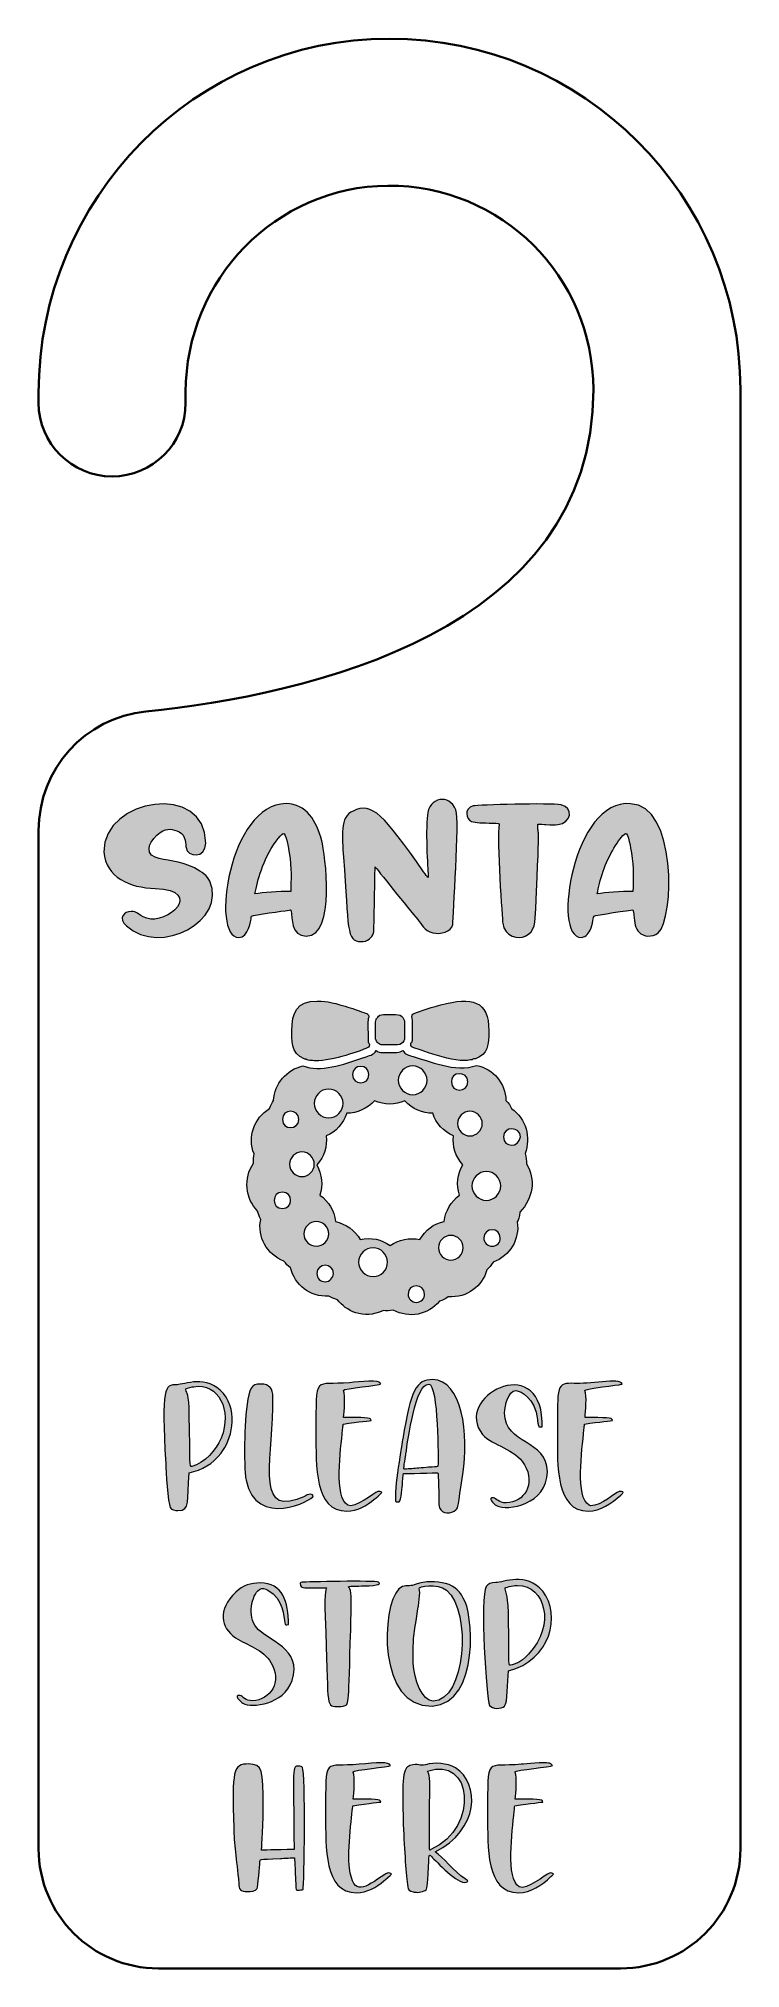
# Model space of a CAD drawing. Header units: inches. Extents: x 36 to 324, y 36 to 828.
import ezdxf

# ---------------------------------------------------------------- set-up
doc = ezdxf.new("R2010")
doc.units = ezdxf.units.IN
doc.header["$MEASUREMENT"] = 0
doc.layers.add('_U+0421_U+043B_U+043E_U+0439 1', color=7, linetype='Continuous')

msp = doc.modelspace()

# ---------------------------------------------------------------- hatches: boundary and pattern name
at = {"layer": '_U+0421_U+043B_U+043E_U+0439 1', "true_color": 0xffffff}
h = msp.add_hatch(color=7, dxfattribs=at)
h.dxf.hatch_style = 2
edge = h.paths.add_edge_path()
edge.add_spline(control_points=[(72.07, 463.87), (68.46, 467.05), (71.23, 469.8), (73.93, 469.8), (76.71, 469.8), (76.09, 468.69), (80.35, 467.06), (88.69, 464.03), (104.42, 478.29), (83.83, 479.26), (73.31, 479.52), (63.67, 483.72), (62.74, 494.28), (62.74, 516.53), (104.6, 522.78), (104.6, 497.84), (104.53, 491.24), (97.02, 492.1), (96.53, 495.98), (96.41, 496.98), (96.43, 501.17), (93.67, 502.46), (90.97, 503.73), (88.96, 504.11), (85.93, 502.24), (81.88, 499.44), (79.05, 493.93), (83.81, 492.12), (88.23, 490.45), (93.64, 490.87), (99.95, 487.66), (103.26, 485.99), (105.35, 484.18), (106.23, 482.25), (113.48, 466.19), (86.15, 451.21), (72.07, 463.87)], knot_values=[0, 0, 0, 0, 1, 1, 1, 2, 2, 2, 3, 3, 3, 4, 4, 4, 5, 5, 5, 6, 6, 6, 7, 7, 7, 8, 8, 8, 9, 9, 9, 10, 10, 10, 11, 11, 11, 12, 12, 12, 12], degree=3, periodic=1)
edge = h.paths.add_edge_path()
edge.add_spline(control_points=[(137.55, 514.04), (145.91, 514.04), (150.1, 506.9), (152.18, 498.85), (153.6, 493.47), (158.17, 459.7), (145.87, 459.7), (139.4, 459.7), (140.19, 467.35), (139.63, 469.94), (139.48, 470.61), (139.51, 470.44), (138.03, 470.23), (137.13, 470.1), (124.11, 468.4), (123.37, 467.86), (123.31, 467.76), (123.25, 467.49), (123.25, 467.26), (123.25, 466.26), (122.07, 459.14), (118.15, 459.14), (106.32, 459.14), (114.27, 514.04), (137.55, 514.04)], knot_values=[0, 0, 0, 0, 1, 1, 1, 2, 2, 2, 3, 3, 3, 4, 4, 4, 5, 5, 5, 6, 6, 6, 7, 7, 7, 8, 8, 8, 8], degree=3, periodic=1)
edge = h.paths.add_edge_path()
edge.add_spline(control_points=[(139.45, 478.05), (139.6, 482.69), (139.91, 487.6), (138.84, 493.88), (138.65, 495.14), (137.48, 502.33), (136.34, 501.76), (135.61, 501.33), (134.66, 500.29), (133.49, 498.65), (127.7, 490.53), (125.99, 482.6), (124.78, 477.04), (127.94, 477.52), (134.7, 478.05), (139.45, 478.05)], knot_values=[0, 0, 0, 0, 1, 1, 1, 2, 2, 2, 3, 3, 3, 4, 4, 4, 5, 5, 5, 5], degree=3, periodic=1)
edge = h.paths.add_edge_path()
edge.add_spline(control_points=[(161.12, 492.1), (160.5, 500.16), (159.58, 509.12), (165.04, 510.97), (173.02, 514.95), (177.37, 509.51), (193.99, 486.12), (195.8, 483.58), (195.98, 482.87), (195.83, 485.03), (195.73, 486.25), (194.62, 505.2), (195.71, 510.44), (197.18, 517.34), (205.97, 517.91), (207.54, 510.12), (208.56, 502.99), (205.57, 461.88), (206.01, 464.51), (205.47, 461.32), (200.85, 460.33), (197.73, 461), (194.12, 462.01), (193.39, 464.32), (191.58, 466.49), (188.07, 470.55), (174.13, 488.06), (174.13, 488.06), (173.99, 487.92), (173.72, 461.51), (173.48, 461.04), (172.76, 458.86), (171.01, 457.4), (168.27, 457.4), (162.19, 457.4), (163.28, 462.89), (161.12, 492.1)], knot_values=[0, 0, 0, 0, 1, 1, 1, 2, 2, 2, 3, 3, 3, 4, 4, 4, 5, 5, 5, 6, 6, 6, 7, 7, 7, 8, 8, 8, 9, 9, 9, 10, 10, 10, 11, 11, 11, 12, 12, 12, 12], degree=3, periodic=1)
edge = h.paths.add_edge_path()
edge.add_spline(control_points=[(226.48, 464.98), (226.35, 465.99), (223.94, 499.57), (224.96, 505.59), (224.96, 505.59), (225, 505.68), (225, 505.68), (225, 505.68), (224.96, 505.72), (224.96, 505.72), (224.96, 505.96), (222.37, 506.03), (222.13, 506.04), (218.72, 506.2), (215, 506.14), (213.71, 506.73), (211.34, 507.79), (210.45, 511.94), (214.33, 513.11), (216.17, 513.54), (245.94, 514.4), (250.38, 513.55), (255.63, 512.37), (254.71, 506.04), (249.14, 505.47), (247.83, 505.34), (246.64, 505.29), (244.11, 505.47), (243.96, 505.48), (240.99, 505.7), (240.88, 505.59), (240.88, 498.03), (241.94, 511.88), (239.99, 470.98), (239.75, 465.34), (239.96, 461.67), (235.71, 459.7), (233.18, 458.35), (227.17, 459.26), (226.48, 464.98)], knot_values=[0, 0, 0, 0, 1, 1, 1, 2, 2, 2, 3, 3, 3, 4, 4, 4, 5, 5, 5, 6, 6, 6, 7, 7, 7, 8, 8, 8, 9, 9, 9, 10, 10, 10, 11, 11, 11, 12, 12, 12, 13, 13, 13, 13], degree=3, periodic=1)
edge = h.paths.add_edge_path()
edge.add_spline(control_points=[(278.84, 514), (297.96, 514), (296.99, 466.49), (290.23, 461.04), (287.66, 459.03), (284.24, 459.38), (282.43, 461.28), (280.84, 462.81), (280.54, 465.08), (280.29, 468.27), (280.27, 468.53), (280.11, 470.41), (279.85, 470.41), (279.18, 470.41), (264.5, 468.36), (263.81, 467.86), (263.81, 467.86), (263.44, 464.66), (262.35, 462.13), (261.33, 460.14), (260.08, 459.14), (258.59, 459.14), (246.4, 459.14), (255.68, 516.26), (278.84, 514)], knot_values=[0, 0, 0, 0, 1, 1, 1, 2, 2, 2, 3, 3, 3, 4, 4, 4, 5, 5, 5, 6, 6, 6, 7, 7, 7, 8, 8, 8, 8], degree=3, periodic=1)
edge = h.paths.add_edge_path()
edge.add_spline(control_points=[(279.89, 478.05), (280.04, 482.69), (280.35, 487.6), (279.28, 493.88), (279.08, 495.15), (277.92, 502.33), (276.78, 501.76), (274.42, 500.36), (269.75, 492.52), (267.63, 486.31), (266.46, 482.89), (265.76, 479.52), (265.22, 477.04), (268.39, 477.52), (275.11, 478.05), (279.89, 478.05)], knot_values=[0, 0, 0, 0, 1, 1, 1, 2, 2, 2, 3, 3, 3, 4, 4, 4, 5, 5, 5, 5], degree=3, periodic=1)
edge = h.paths.add_edge_path()
edge.add_spline(control_points=[(90.04, 225.14), (88.99, 227.09), (88.33, 240.14), (88.16, 243.27), (86.43, 274.75), (87.59, 275.54), (92.83, 275.54), (95.53, 275.54), (105.16, 280.03), (111.83, 271.99), (118.35, 263.84), (114.98, 252.88), (110.87, 247.48), (107.42, 242.98), (103.09, 240.67), (97.78, 239.34), (96.63, 227.78), (98.52, 223.91), (93.19, 223.91), (92.14, 223.91), (90.55, 224.19), (90.04, 225.14)], knot_values=[0, 0, 0, 0, 1, 1, 1, 2, 2, 2, 3, 3, 3, 4, 4, 4, 5, 5, 5, 6, 6, 6, 7, 7, 7, 7], degree=3, periodic=1)
edge = h.paths.add_edge_path()
edge.add_spline(control_points=[(110.94, 253.64), (115.48, 265.23), (109.89, 276.36), (99.67, 274.74), (99.12, 274.66), (96.87, 274.24), (96.45, 273.89), (96.38, 273.82), (96.43, 273.56), (96.45, 273.46), (96.79, 271.91), (97.66, 272.25), (97.85, 263.18), (98.26, 243.09), (97.79, 241.7), (98.89, 242.02), (104.07, 243.53), (108.83, 248.56), (110.94, 253.64)], knot_values=[0, 0, 0, 0, 1, 1, 1, 2, 2, 2, 3, 3, 3, 4, 4, 4, 5, 5, 5, 6, 6, 6, 6], degree=3, periodic=1)
edge = h.paths.add_edge_path()
edge.add_spline(control_points=[(121.14, 236.39), (120.86, 237.86), (120.68, 239.85), (120.61, 242.36), (120.43, 248.67), (120.36, 268.47), (123.17, 274.08), (123.91, 275.53), (125.43, 275.83), (127.05, 275.83), (130.88, 275.78), (132.12, 273.93), (132.17, 270.53), (132.5, 246.82), (124.97, 222.46), (141.97, 228.5), (142.88, 228.82), (145.42, 229.78), (146.22, 230.31), (146.91, 230.77), (148.74, 230.75), (148.74, 229.95), (148.74, 228.14), (125.2, 216.18), (121.14, 236.39)], knot_values=[0, 0, 0, 0, 1, 1, 1, 2, 2, 2, 3, 3, 3, 4, 4, 4, 5, 5, 5, 6, 6, 6, 7, 7, 7, 8, 8, 8, 8], degree=3, periodic=1)
edge = h.paths.add_edge_path()
edge.add_spline(control_points=[(149.83, 255.77), (149.83, 280.74), (149.06, 274.97), (163.63, 276.4), (167.76, 276.76), (176.4, 277.76), (176.4, 275.93), (176.4, 275.28), (161.07, 274.09), (161.07, 273.23), (161.07, 273.23), (161.1, 273.2), (161.1, 273.2), (162.05, 270.96), (161.39, 264.51), (161.17, 262.1), (168.93, 261.99), (172.52, 262.38), (172.52, 260.89), (172.52, 260.89), (167.24, 260.33), (161.03, 259.4), (160.87, 258.38), (160.85, 258.41), (160.73, 257.05), (159.98, 248.92), (157.18, 229.33), (162.84, 226.15), (165.53, 224.36), (173.94, 231.3), (175.19, 231.77), (175.6, 231.85), (176.82, 231.73), (176.82, 231.27), (176.58, 230.86), (174.14, 228.85), (173.76, 228.55), (170.58, 226), (166.97, 223.66), (162.49, 223.66), (149.15, 223.66), (149.83, 242.39), (149.83, 255.77)], knot_values=[0, 0, 0, 0, 1, 1, 1, 2, 2, 2, 3, 3, 3, 4, 4, 4, 5, 5, 5, 6, 6, 6, 7, 7, 7, 8, 8, 8, 9, 9, 9, 10, 10, 10, 11, 11, 11, 12, 12, 12, 13, 13, 13, 14, 14, 14, 14], degree=3, periodic=1)
edge = h.paths.add_edge_path()
edge.add_spline(control_points=[(200.51, 224.98), (200.3, 225.53), (200.27, 227.62), (200.26, 228.21), (200.25, 228.54), (200.16, 239.45), (199.83, 239.45), (199.47, 239.38), (186.02, 239.09), (185.71, 239.09), (185.65, 238.96), (185.33, 235.18), (185.32, 235.04), (185.25, 234.15), (184.8, 227.96), (184.02, 227.53), (183.7, 227.36), (182.73, 227.35), (182.51, 227.75), (181.71, 231.71), (185.26, 252.27), (185.43, 253.28), (188.78, 273.47), (190.94, 277.67), (197.7, 277.67), (209.68, 277.67), (212.82, 255.07), (210.04, 238.88), (208, 224.94), (208.3, 225.34), (207.28, 224.25), (205.52, 222.36), (201.45, 222.48), (200.51, 224.98)], knot_values=[0, 0, 0, 0, 1, 1, 1, 2, 2, 2, 3, 3, 3, 4, 4, 4, 5, 5, 5, 6, 6, 6, 7, 7, 7, 8, 8, 8, 9, 9, 9, 10, 10, 10, 11, 11, 11, 11], degree=3, periodic=1)
edge = h.paths.add_edge_path()
edge.add_spline(control_points=[(193.89, 241.51), (200.14, 242.01), (199.82, 241.74), (199.9, 242.47), (200.01, 243.47), (200.1, 275.83), (196.13, 275.83), (190.53, 275.83), (187.65, 253.25), (186.71, 247.16), (186.68, 246.98), (185.75, 241.11), (185.89, 240.98), (185.98, 240.88), (187.83, 241), (187.97, 241.01), (189.6, 241.11), (191.3, 241.32), (193.89, 241.51)], knot_values=[0, 0, 0, 0, 1, 1, 1, 2, 2, 2, 3, 3, 3, 4, 4, 4, 5, 5, 5, 6, 6, 6, 6], degree=3, periodic=1)
edge = h.paths.add_edge_path()
edge.add_spline(control_points=[(223.88, 225.99), (222.88, 226.54), (219.85, 229.6), (222.67, 229.14), (223.78, 228.95), (224.98, 226.96), (227.91, 227.07), (235.22, 227.28), (240.13, 234.81), (235.37, 242.72), (231.58, 249.31), (222.31, 250.46), (218.22, 255.13), (205.72, 270.44), (241.79, 289.19), (242.59, 260.5), (242.59, 260.5), (242.62, 258.33), (242.62, 258.33), (242.29, 258.29), (241.58, 258.15), (241.34, 258.33), (240.98, 258.69), (240.77, 260.84), (240.74, 261.35), (239.72, 270.06), (233.93, 273.12), (231.85, 273.12), (228.82, 273.12), (227.26, 267.13), (227.26, 263.95), (227.26, 250.86), (244.79, 253.07), (244.79, 239.8), (244.79, 226.43), (228.36, 223.54), (223.88, 225.99)], knot_values=[0, 0, 0, 0, 1, 1, 1, 2, 2, 2, 3, 3, 3, 4, 4, 4, 5, 5, 5, 6, 6, 6, 7, 7, 7, 8, 8, 8, 9, 9, 9, 10, 10, 10, 11, 11, 11, 12, 12, 12, 12], degree=3, periodic=1)
edge = h.paths.add_edge_path()
edge.add_spline(control_points=[(248.88, 255.77), (248.88, 275.33), (248.48, 276.48), (255.85, 276.08), (261.09, 275.71), (274.84, 278.38), (275.45, 275.97), (275.45, 275.82), (275.24, 275.76), (275.1, 275.72), (274.42, 275.45), (260.12, 273.93), (260.12, 273.23), (260.12, 273.23), (260.16, 273.2), (260.16, 273.2), (261.11, 270.96), (260.45, 264.51), (260.23, 262.1), (268.6, 261.99), (271.57, 262.28), (271.57, 260.89), (271.57, 260.89), (265.92, 260.27), (260.09, 259.4), (259.92, 258.38), (259.91, 258.41), (259.78, 257.05), (258.99, 248.53), (256.26, 229.32), (261.9, 226.15), (262.18, 225.96), (262.4, 225.87), (262.56, 225.87), (266.95, 225.87), (272.6, 231.16), (274.24, 231.77), (274.7, 231.86), (275.88, 231.72), (275.88, 231.27), (275.81, 231.15), (275.47, 230.83), (274.88, 230.29), (271.04, 226.84), (266.66, 223.66), (261.54, 223.66), (248.24, 223.66), (248.88, 242.42), (248.88, 255.77)], knot_values=[0, 0, 0, 0, 1, 1, 1, 2, 2, 2, 3, 3, 3, 4, 4, 4, 5, 5, 5, 6, 6, 6, 7, 7, 7, 8, 8, 8, 9, 9, 9, 10, 10, 10, 11, 11, 11, 12, 12, 12, 13, 13, 13, 14, 14, 14, 15, 15, 15, 16, 16, 16, 16], degree=3, periodic=1)
edge = h.paths.add_edge_path()
edge.add_spline(control_points=[(119.88, 144.8), (118.73, 145.43), (115.92, 148.4), (118.67, 147.95), (119.77, 147.77), (120.87, 145.76), (123.79, 145.87), (131.01, 146.08), (136.16, 153.56), (131.36, 161.53), (128.27, 166.92), (121.6, 168.59), (116.83, 171.74), (110.61, 175.84), (109.33, 183.1), (116.89, 190.41), (119.82, 193.28), (123.13, 194.18), (126.99, 194.18), (136.17, 194.18), (138.47, 186.36), (138.62, 177.14), (137.47, 177.02), (137.32, 176.82), (137.05, 177.82), (136.58, 180.39), (136.69, 187.61), (130.05, 191.26), (128.95, 191.86), (127.6, 192.28), (126.6, 191.54), (123.41, 189.15), (121.57, 180.61), (125.37, 175.9), (129.76, 170.45), (144.52, 167.43), (140, 154.1), (136.72, 144.24), (123.48, 142.83), (119.88, 144.8)], knot_values=[0, 0, 0, 0, 1, 1, 1, 2, 2, 2, 3, 3, 3, 4, 4, 4, 5, 5, 5, 6, 6, 6, 7, 7, 7, 8, 8, 8, 9, 9, 9, 10, 10, 10, 11, 11, 11, 12, 12, 12, 13, 13, 13, 13], degree=3, periodic=1)
edge = h.paths.add_edge_path()
edge.add_spline(control_points=[(153.57, 180.24), (153.12, 191.62), (154.16, 192.19), (154.16, 192.19), (154.16, 192.27), (149.51, 192.19), (149.43, 192.19), (147.38, 192.19), (145.23, 192.12), (144.48, 192.35), (144.13, 192.46), (143.4, 192.65), (143.4, 194.07), (143.4, 194.26), (143.66, 194.4), (144.18, 194.5), (145.18, 194.64), (174.45, 195.28), (175.45, 194.53), (176.51, 193.85), (176.08, 193.16), (169.49, 192.99), (169.41, 192.99), (163.23, 192.82), (163.23, 192.74), (163.23, 192.67), (163.63, 191.88), (163.66, 191.82), (164.59, 190.13), (164.35, 185.73), (164.07, 174.98), (163.21, 144.01), (163.24, 144.57), (161.83, 143.93), (161.8, 143.91), (161.78, 143.9), (161.76, 143.9), (160.98, 143.51), (159.29, 143.47), (158.41, 143.47), (153.55, 143.47), (155.12, 144.03), (153.57, 180.24)], knot_values=[0, 0, 0, 0, 1, 1, 1, 2, 2, 2, 3, 3, 3, 4, 4, 4, 5, 5, 5, 6, 6, 6, 7, 7, 7, 8, 8, 8, 9, 9, 9, 10, 10, 10, 11, 11, 11, 12, 12, 12, 13, 13, 13, 14, 14, 14, 14], degree=3, periodic=1)
edge = h.paths.add_edge_path()
edge.add_spline(control_points=[(193.47, 144), (174.06, 148.16), (177.32, 190.02), (185.27, 192.72), (187.43, 193.45), (188.71, 192.62), (190.95, 193.68), (194.3, 195.1), (199.45, 194.79), (202.97, 193.93), (207.25, 192.92), (208.94, 190.75), (211.01, 186.5), (214.77, 178.3), (216.47, 139.7), (193.47, 144)], knot_values=[0, 0, 0, 0, 1, 1, 1, 2, 2, 2, 3, 3, 3, 4, 4, 4, 5, 5, 5, 5], degree=3, periodic=1)
edge = h.paths.add_edge_path()
edge.add_spline(control_points=[(203.43, 191.19), (199.45, 194.27), (191.65, 192.87), (192.16, 191.87), (192.86, 190.45), (191.87, 184.77), (191.52, 182.59), (189.54, 170.7), (189.77, 171.64), (189.77, 161.29), (189.93, 154.76), (193.33, 145.74), (197.92, 145.74), (211.04, 145.74), (213.99, 182.17), (203.43, 191.19)], knot_values=[0, 0, 0, 0, 1, 1, 1, 2, 2, 2, 3, 3, 3, 4, 4, 4, 5, 5, 5, 5], degree=3, periodic=1)
edge = h.paths.add_edge_path()
edge.add_spline(control_points=[(221.08, 143.95), (219.74, 146.45), (216.98, 188.69), (219.71, 192.72), (220.4, 193.81), (221.69, 194.36), (223.59, 194.36), (226.72, 194.36), (236.21, 198.83), (242.86, 190.8), (250.69, 181.02), (245.97, 162.45), (228.82, 158.15), (228.33, 153.33), (228.56, 145.07), (227.2, 143.61), (225.96, 142.29), (221.89, 142.44), (221.08, 143.95)], knot_values=[0, 0, 0, 0, 1, 1, 1, 2, 2, 2, 3, 3, 3, 4, 4, 4, 5, 5, 5, 6, 6, 6, 6], degree=3, periodic=1)
edge = h.paths.add_edge_path()
edge.add_spline(control_points=[(237.1, 164.98), (248.29, 177.04), (243.85, 193.19), (232.54, 193.19), (231.64, 193.19), (228.07, 192.64), (227.49, 192.16), (227.42, 192.09), (227.47, 191.83), (227.49, 191.73), (228.19, 188.59), (228.95, 188.44), (228.92, 173.09), (228.92, 172.78), (228.87, 160.42), (229.18, 160.42), (230.18, 160.42), (233.6, 161.2), (237.1, 164.98)], knot_values=[0, 0, 0, 0, 1, 1, 1, 2, 2, 2, 3, 3, 3, 4, 4, 4, 5, 5, 5, 6, 6, 6, 6], degree=3, periodic=1)
edge = h.paths.add_edge_path()
edge.add_spline(control_points=[(118.15, 70.81), (117.2, 81.16), (116.21, 87.23), (116.05, 93.76), (115.48, 117.46), (115.67, 119.91), (122.17, 119.91), (127.97, 119.77), (128.15, 117.76), (128.15, 101.92), (128.15, 91.45), (127.43, 84.46), (127.43, 84.46), (127.43, 84.46), (133.1, 84.75), (140.88, 84.75), (140.48, 119.27), (140.07, 119.06), (142.66, 119.06), (143.49, 119.06), (144.03, 118.86), (144.28, 118.47), (145.52, 116.51), (145.09, 69.55), (144.51, 68.39), (144.26, 68.14), (142.94, 68.17), (142.59, 68.17), (141.44, 68.17), (141.67, 66.91), (141.09, 79.78), (141.05, 80.84), (141.01, 81.39), (140.99, 81.44), (140.32, 81.44), (136.78, 81.17), (135.21, 81.1), (125.68, 80.67), (127.01, 81.18), (126.83, 79.18), (126.8, 78.77), (125.88, 69.16), (125.73, 68.78), (125.16, 67.74), (122.82, 67.5), (121.82, 67.5), (118.63, 67.5), (118.2, 68.54), (118.15, 70.81)], knot_values=[0, 0, 0, 0, 1, 1, 1, 2, 2, 2, 3, 3, 3, 4, 4, 4, 5, 5, 5, 6, 6, 6, 7, 7, 7, 8, 8, 8, 9, 9, 9, 10, 10, 10, 11, 11, 11, 12, 12, 12, 13, 13, 13, 14, 14, 14, 15, 15, 15, 16, 16, 16, 16], degree=3, periodic=1)
edge = h.paths.add_edge_path()
edge.add_spline(control_points=[(153.79, 99.15), (153.79, 124.1), (153.07, 118.35), (167.59, 119.77), (174.86, 120.41), (179.96, 120.91), (180.36, 119.34), (180.36, 118.62), (165.03, 117.53), (165.03, 116.61), (165.03, 116.61), (165.06, 116.57), (165.06, 116.57), (166.01, 114.33), (165.35, 107.84), (165.13, 105.48), (173.99, 105.36), (176.48, 105.61), (176.48, 104.27), (176.48, 104.27), (171.82, 103.8), (164.99, 102.77), (164.83, 101.77), (162.64, 84.24), (163.53, 77.1), (165.44, 65.07), (169.7, 69.13), (178.06, 74.52), (178.6, 74.87), (178.96, 75.07), (179.15, 75.15), (179.57, 75.22), (180.78, 75.1), (180.78, 74.65), (180.54, 74.23), (178.1, 72.23), (177.73, 71.93), (174.55, 69.38), (170.93, 67.04), (166.45, 67.04), (153.11, 67.04), (153.79, 85.84), (153.79, 99.15)], knot_values=[0, 0, 0, 0, 1, 1, 1, 2, 2, 2, 3, 3, 3, 4, 4, 4, 5, 5, 5, 6, 6, 6, 7, 7, 7, 8, 8, 8, 9, 9, 9, 10, 10, 10, 11, 11, 11, 12, 12, 12, 13, 13, 13, 14, 14, 14, 14], degree=3, periodic=1)
edge = h.paths.add_edge_path()
edge.add_spline(control_points=[(189.73, 67.39), (188.06, 67.76), (187.62, 68.16), (187.52, 69.49), (186.89, 74.22), (186.02, 84.02), (185.66, 95.08), (185, 114.86), (185.59, 118.23), (188.36, 119.22), (191.84, 120.48), (192.43, 118.81), (194.78, 119.6), (198.47, 120.73), (203.58, 120.24), (207.05, 118.32), (217.35, 112.09), (216.71, 92.63), (198.69, 83.82), (202, 81.79), (206.46, 75.78), (211, 72.8), (211.17, 72.69), (212.1, 72.03), (212.1, 71.84), (212.04, 71.64), (211.66, 71.47), (211.46, 71.41), (208.04, 70.26), (199.17, 80), (197.23, 81.89), (195.91, 83.17), (196.37, 83.42), (195.81, 74.83), (195.38, 68.26), (195.59, 68.35), (194.23, 67.79), (193.39, 67.44), (192.51, 67.22), (191.29, 67.22), (190.75, 67.21), (190.23, 67.27), (189.73, 67.39)], knot_values=[0, 0, 0, 0, 1, 1, 1, 2, 2, 2, 3, 3, 3, 4, 4, 4, 5, 5, 5, 6, 6, 6, 7, 7, 7, 8, 8, 8, 9, 9, 9, 10, 10, 10, 11, 11, 11, 12, 12, 12, 13, 13, 13, 14, 14, 14, 14], degree=3, periodic=1)
edge = h.paths.add_edge_path()
edge.add_spline(control_points=[(195.58, 116.95), (196.7, 114.43), (196.61, 114.03), (196.41, 98.36), (196.41, 98.29), (196.41, 84.53), (196.49, 84.53), (196.51, 84.53), (196.69, 84.61), (197.02, 84.76), (217.2, 94.16), (213.76, 123.45), (195.58, 116.95)], knot_values=[0, 0, 0, 0, 1, 1, 1, 2, 2, 2, 3, 3, 3, 4, 4, 4, 4], degree=3, periodic=1)
edge = h.paths.add_edge_path()
edge.add_spline(control_points=[(220.26, 99.15), (220.26, 124.08), (219.52, 118.35), (234.06, 119.77), (235.75, 119.92), (243.65, 120.6), (245.3, 120.3), (245.73, 120.23), (246.83, 119.67), (246.83, 119.31), (246.83, 118.69), (231.5, 117.44), (231.5, 116.61), (231.5, 116.61), (231.53, 116.57), (231.53, 116.57), (232.48, 114.34), (231.82, 107.89), (231.61, 105.48), (240.02, 105.36), (242.95, 105.65), (242.95, 104.27), (242.95, 104.27), (237.89, 103.74), (231.46, 102.77), (231.3, 101.76), (231.29, 101.79), (231.16, 100.43), (230.41, 92.29), (227.61, 72.71), (233.28, 69.53), (236.01, 67.71), (244.31, 74.66), (245.62, 75.15), (246.08, 75.23), (247.25, 75.1), (247.25, 74.65), (247.18, 74.53), (246.85, 74.2), (246.26, 73.67), (242.41, 70.21), (238.03, 67.04), (232.92, 67.04), (219.58, 67.04), (220.26, 85.84), (220.26, 99.15)], knot_values=[0, 0, 0, 0, 1, 1, 1, 2, 2, 2, 3, 3, 3, 4, 4, 4, 5, 5, 5, 6, 6, 6, 7, 7, 7, 8, 8, 8, 9, 9, 9, 10, 10, 10, 11, 11, 11, 12, 12, 12, 13, 13, 13, 14, 14, 14, 15, 15, 15, 15], degree=3, periodic=1)
edge = h.paths.add_edge_path()
edge.add_spline(control_points=[(236.25, 366.24), (236.25, 367.51), (236.04, 368.99), (235.62, 370.47), (238.16, 377.03), (236.04, 384.64), (230.12, 388.87), (229.49, 390.14), (229.07, 390.98), (227.8, 392.25), (227.59, 399.23), (222.72, 405.15), (215.74, 406.63), (207.1, 403.39), (195.6, 408.76), (189.74, 410.22), (187.73, 410.89), (186.46, 410.87), (185.51, 412.76), (185.51, 412.76), (185.51, 412.76), (185.51, 412.76), (184.09, 411.69), (183.02, 411.91), (177.26, 411.91), (176.21, 411.91), (175.15, 412.12), (174.51, 412.76), (174.51, 412.76), (174.51, 412.76), (174.51, 412.76), (173.48, 410.68), (171.68, 410.82), (169.65, 409.8), (169.65, 409.8), (169.44, 409.8), (169.44, 409.8), (160.64, 406.87), (151.73, 403.7), (144.49, 406.42), (137.72, 404.94), (132.86, 399.02), (132.44, 392.25), (131.8, 391.19), (131.38, 390.35), (130.75, 388.87), (124.4, 385.06), (121.66, 377.24), (124.4, 370.26), (124.19, 369.2), (124.19, 368.15), (124.19, 366.46), (119.96, 360.32), (120.81, 352.08), (125.89, 346.79), (126.1, 345.73), (126.52, 344.89), (127.15, 343.41), (125.67, 336.22), (129.69, 329.03), (136.67, 326.28), (137.51, 325.23), (138.15, 324.38), (139.42, 323.53), (141.11, 316.56), (147.24, 311.48), (155.06, 311.9), (156.12, 311.27), (157.18, 310.85), (158.66, 310.42), (162.05, 306.01), (169.11, 302.08), (177.47, 305.98), (178.74, 305.77), (180.01, 305.98), (181.49, 306.2), (188.04, 302.6), (195.87, 304.29), (200.52, 309.79), (201.79, 310.21), (202.63, 310.64), (204.11, 311.69), (211.94, 311.06), (218.07, 316.13), (219.97, 322.69), (221.03, 323.53), (221.66, 324.38), (222.51, 325.86), (229.48, 328.4), (233.5, 335.37), (232.44, 342.35), (232.87, 343.41), (233.29, 344.25), (233.5, 346.37), (239, 352.08), (240.06, 359.9), (236.25, 366.24)], knot_values=[0, 0, 0, 0, 1, 1, 1, 2, 2, 2, 3, 3, 3, 4, 4, 4, 5, 5, 5, 6, 6, 6, 7, 7, 7, 8, 8, 8, 9, 9, 9, 10, 10, 10, 11, 11, 11, 12, 12, 12, 13, 13, 13, 14, 14, 14, 15, 15, 15, 16, 16, 16, 17, 17, 17, 18, 18, 18, 19, 19, 19, 20, 20, 20, 21, 21, 21, 22, 22, 22, 23, 23, 23, 24, 24, 24, 25, 25, 25, 26, 26, 26, 27, 27, 27, 28, 28, 28, 29, 29, 29, 30, 30, 30, 31, 31, 31, 32, 32, 32, 32], degree=3, periodic=1)
edge = h.paths.add_edge_path()
edge.add_spline(control_points=[(212.15, 399.86), (212.15, 395.38), (205.38, 395.37), (205.38, 399.86), (204.92, 404.02), (212.15, 404.65), (212.15, 399.86)], knot_values=[0, 0, 0, 0, 1, 1, 1, 2, 2, 2, 2], degree=3, periodic=1)
edge = h.paths.add_edge_path()
edge.add_spline(control_points=[(189.53, 406.42), (192.7, 406.42), (195.45, 403.67), (195.45, 400.5), (195.45, 397.33), (192.7, 394.58), (189.53, 394.58), (186.36, 394.58), (183.61, 397.33), (183.61, 400.5), (183.61, 403.67), (186.14, 406.42), (189.53, 406.42)], knot_values=[0, 0, 0, 0, 1, 1, 1, 2, 2, 2, 3, 3, 3, 4, 4, 4, 4], degree=3, periodic=1)
edge = h.paths.add_edge_path()
edge.add_spline(control_points=[(171.55, 402.82), (171.55, 398.34), (164.79, 398.33), (164.79, 402.82), (164.79, 407.31), (171.55, 407.31), (171.55, 402.82)], knot_values=[0, 0, 0, 0, 1, 1, 1, 2, 2, 2, 2], degree=3, periodic=1)
edge = h.paths.add_edge_path()
edge.add_spline(control_points=[(155.06, 396.9), (158.24, 396.9), (160.98, 394.15), (160.98, 390.98), (160.98, 387.81), (158.24, 385.06), (155.06, 385.06), (151.89, 385.06), (149.14, 387.81), (149.14, 390.98), (149.14, 394.15), (151.68, 396.9), (155.06, 396.9)], knot_values=[0, 0, 0, 0, 1, 1, 1, 2, 2, 2, 3, 3, 3, 4, 4, 4, 4], degree=3, periodic=1)
edge = h.paths.add_edge_path()
edge.add_spline(control_points=[(142.8, 384.43), (142.8, 379.94), (136.03, 379.94), (136.03, 384.43), (136.03, 388.91), (142.8, 388.92), (142.8, 384.43)], knot_values=[0, 0, 0, 0, 1, 1, 1, 2, 2, 2, 2], degree=3, periodic=1)
edge = h.paths.add_edge_path()
edge.add_spline(control_points=[(136.03, 347.85), (131.55, 347.85), (131.54, 354.62), (136.03, 354.62), (140.52, 354.62), (140.52, 347.85), (136.03, 347.85)], knot_values=[0, 0, 0, 0, 1, 1, 1, 2, 2, 2, 2], degree=3, periodic=1)
edge = h.paths.add_edge_path()
edge.add_spline(control_points=[(138.99, 366.03), (138.99, 368.78), (141.32, 371.11), (144.07, 371.11), (146.82, 371.11), (149.14, 368.78), (149.14, 366.03), (149.14, 363.29), (146.82, 360.96), (144.07, 360.96), (141.32, 360.96), (138.99, 363.29), (138.99, 366.03)], knot_values=[0, 0, 0, 0, 1, 1, 1, 2, 2, 2, 3, 3, 3, 4, 4, 4, 4], degree=3, periodic=1)
edge = h.paths.add_edge_path()
edge.add_spline(control_points=[(144.91, 337.49), (144.91, 340.24), (147.24, 342.57), (149.99, 342.57), (152.74, 342.57), (155.06, 340.24), (155.06, 337.49), (155.06, 334.74), (152.74, 332.42), (149.99, 332.42), (147.24, 332.42), (144.91, 334.53), (144.91, 337.49)], knot_values=[0, 0, 0, 0, 1, 1, 1, 2, 2, 2, 3, 3, 3, 4, 4, 4, 4], degree=3, periodic=1)
edge = h.paths.add_edge_path()
edge.add_spline(control_points=[(153.58, 317.83), (151.68, 317.83), (150.2, 319.31), (150.2, 321.21), (150.2, 325.7), (156.97, 325.7), (156.97, 321.21), (156.97, 319.52), (155.49, 317.83), (153.58, 317.83)], knot_values=[0, 0, 0, 0, 1, 1, 1, 2, 2, 2, 3, 3, 3, 3], degree=3, periodic=1)
edge = h.paths.add_edge_path()
edge.add_spline(control_points=[(173.25, 319.94), (170.08, 319.94), (167.33, 322.69), (167.33, 325.86), (167.33, 329.03), (170.08, 331.78), (173.25, 331.78), (176.42, 331.78), (179.17, 329.03), (179.17, 325.86), (179.17, 322.69), (176.63, 319.94), (173.25, 319.94)], knot_values=[0, 0, 0, 0, 1, 1, 1, 2, 2, 2, 3, 3, 3, 4, 4, 4, 4], degree=3, periodic=1)
edge = h.paths.add_edge_path()
edge.add_spline(control_points=[(191.01, 309.37), (189.1, 309.37), (187.62, 310.85), (187.62, 312.75), (187.62, 317.24), (194.39, 317.24), (194.39, 312.75), (194.6, 311.06), (193.12, 309.37), (191.01, 309.37)], knot_values=[0, 0, 0, 0, 1, 1, 1, 2, 2, 2, 3, 3, 3, 3], degree=3, periodic=1)
edge = h.paths.add_edge_path()
edge.add_spline(control_points=[(192.49, 335.16), (188.26, 336.01), (183.82, 335.16), (180.22, 332.63), (176.84, 335.16), (172.4, 336.22), (167.96, 335.16), (165.85, 338.97), (162.04, 341.51), (157.81, 342.57), (157.39, 347.01), (155.06, 350.81), (151.47, 353.35), (152.74, 357.36), (152.31, 361.8), (150.2, 365.82), (153.37, 369.2), (154.43, 373.43), (154.01, 377.66), (158.02, 379.35), (160.98, 382.74), (162.46, 386.96), (166.69, 386.96), (170.92, 388.87), (173.88, 392.04), (177.9, 390.35), (182.34, 390.35), (186.35, 392.04), (189.31, 388.66), (193.54, 386.96), (197.77, 386.96), (199.04, 382.74), (202.21, 379.57), (206.23, 377.66), (205.8, 373.43), (207.07, 369.2), (210.03, 365.82), (207.92, 362.02), (207.29, 357.58), (208.76, 353.35), (205.17, 350.81), (203.06, 347.01), (202.42, 342.57), (198.2, 341.72), (194.6, 338.97), (192.49, 335.16)], knot_values=[0, 0, 0, 0, 1, 1, 1, 2, 2, 2, 3, 3, 3, 4, 4, 4, 5, 5, 5, 6, 6, 6, 7, 7, 7, 8, 8, 8, 9, 9, 9, 10, 10, 10, 11, 11, 11, 12, 12, 12, 13, 13, 13, 14, 14, 14, 15, 15, 15, 15], degree=3, periodic=1)
edge = h.paths.add_edge_path()
edge.add_spline(control_points=[(205.17, 326.71), (202.42, 326.71), (200.1, 329.03), (200.1, 331.78), (200.1, 334.53), (202.43, 336.86), (205.17, 336.86), (207.92, 336.86), (210.25, 334.53), (210.25, 331.78), (210.25, 329.03), (207.92, 326.71), (205.17, 326.71)], knot_values=[0, 0, 0, 0, 1, 1, 1, 2, 2, 2, 3, 3, 3, 4, 4, 4, 4], degree=3, periodic=1)
edge = h.paths.add_edge_path()
edge.add_spline(control_points=[(207.92, 382.74), (207.92, 385.49), (210.25, 387.81), (213, 387.81), (215.74, 387.81), (218.07, 385.49), (218.07, 382.74), (218.07, 379.99), (215.74, 377.66), (213, 377.66), (210.25, 377.66), (207.92, 379.99), (207.92, 382.74)], knot_values=[0, 0, 0, 0, 1, 1, 1, 2, 2, 2, 3, 3, 3, 4, 4, 4, 4], degree=3, periodic=1)
edge = h.paths.add_edge_path()
edge.add_spline(control_points=[(222.09, 332.42), (220.18, 332.42), (218.7, 333.9), (218.7, 335.8), (218.7, 340.28), (225.47, 340.29), (225.47, 335.8), (225.68, 333.9), (223.99, 332.42), (222.09, 332.42)], knot_values=[0, 0, 0, 0, 1, 1, 1, 2, 2, 2, 3, 3, 3, 3], degree=3, periodic=1)
edge = h.paths.add_edge_path()
edge.add_spline(control_points=[(219.76, 351.23), (216.59, 351.23), (213.84, 353.98), (213.84, 357.15), (213.84, 360.33), (216.59, 363.07), (219.76, 363.07), (222.93, 363.07), (225.68, 360.33), (225.68, 357.15), (225.68, 353.98), (222.93, 351.23), (219.76, 351.23)], knot_values=[0, 0, 0, 0, 1, 1, 1, 2, 2, 2, 3, 3, 3, 4, 4, 4, 4], degree=3, periodic=1)
edge = h.paths.add_edge_path()
edge.add_spline(control_points=[(226.74, 377.24), (226.74, 381.93), (233.72, 381.5), (233.72, 377.24), (233.2, 372.59), (226.74, 372.9), (226.74, 377.24)], knot_values=[0, 0, 0, 0, 1, 1, 1, 2, 2, 2, 2], degree=3, periodic=1)
edge = h.paths.add_edge_path()
edge.add_spline(control_points=[(189.68, 413.97), (190.68, 413.72), (207.55, 407.03), (213.15, 408.9), (214.79, 408.9), (213.63, 409.32), (215.26, 409.32), (220.3, 411), (220.76, 415.28), (220.76, 420.74), (220.76, 433.43), (213.82, 434.7), (201.1, 431.52), (198.84, 430.92), (192.04, 428.7), (190.1, 427.93), (189.26, 427.72), (189.05, 426.87), (189.26, 426.02), (189.26, 425.81), (189.47, 425.6), (189.47, 425.18), (189.47, 424.31), (189.47, 418.2), (189.47, 417.35), (189.47, 417.14), (189.47, 417.14), (189.47, 416.93), (189.47, 416.72), (189.26, 416.51), (189.26, 416.3), (189.26, 416.3), (189.26, 416.09), (189.05, 416.09), (188.41, 415.24), (188.84, 414.18), (189.68, 413.97)], knot_values=[0, 0, 0, 0, 1, 1, 1, 2, 2, 2, 3, 3, 3, 4, 4, 4, 5, 5, 5, 6, 6, 6, 7, 7, 7, 8, 8, 8, 9, 9, 9, 10, 10, 10, 11, 11, 11, 12, 12, 12, 12], degree=3, periodic=1)
edge = h.paths.add_edge_path()
edge.add_spline(control_points=[(144.97, 409.32), (145.18, 409.32), (145.39, 409.11), (145.82, 409.11), (145.82, 409.11), (145.61, 409.11), (145.61, 409.11), (145.82, 409.11), (146.03, 409.11), (146.24, 408.9), (146.45, 408.9), (146.87, 408.69), (147.3, 408.69), (148.14, 408.69), (148.78, 408.48), (149.62, 408.48), (156.79, 408.48), (168.61, 412.68), (170.77, 413.76), (171.61, 413.97), (172.04, 415.03), (171.61, 415.67), (171.61, 415.67), (171.61, 415.88), (171.4, 415.88), (171.4, 416.09), (171.19, 416.3), (171.19, 416.51), (171.19, 425.92), (171.07, 425.36), (171.4, 426.03), (171.9, 428.04), (170.34, 427.89), (167.6, 428.99), (165.48, 429.83), (162.52, 430.68), (159.56, 431.52), (157.49, 432.04), (155.2, 433), (150.26, 433), (142, 433), (139.9, 428.39), (139.9, 420.74), (139.9, 417.92), (139.43, 411.17), (144.97, 409.32)], knot_values=[0, 0, 0, 0, 1, 1, 1, 2, 2, 2, 3, 3, 3, 4, 4, 4, 5, 5, 5, 6, 6, 6, 7, 7, 7, 8, 8, 8, 9, 9, 9, 10, 10, 10, 11, 11, 11, 12, 12, 12, 13, 13, 13, 14, 14, 14, 15, 15, 15, 15], degree=3, periodic=1)
edge = h.paths.add_edge_path()
edge.add_spline(control_points=[(174.51, 416.93), (174.51, 416.93), (174.51, 416.93), (174.51, 416.93), (174.73, 416.3), (175.15, 415.88), (175.78, 415.45), (176.21, 415.03), (176.84, 415.03), (177.47, 415.03), (182.9, 415.03), (184.88, 414.61), (185.93, 416.72), (185.93, 416.72), (185.93, 416.72), (185.93, 416.72), (185.93, 416.93), (186.14, 417.14), (186.14, 417.35), (186.14, 419.69), (186.14, 422), (186.14, 424.33), (186.14, 424.75), (186.14, 424.96), (185.93, 425.39), (184.65, 427.96), (183.66, 427.5), (177.47, 427.5), (176.42, 427.5), (175.57, 427.08), (175.15, 426.45), (174.94, 426.02), (174.51, 425.81), (174.51, 425.39), (174.51, 425.18), (174.3, 424.75), (174.3, 424.33), (174.3, 421.77), (174.3, 419.91), (174.3, 417.35), (174.3, 417.35), (174.3, 417.14), (174.51, 416.93)], knot_values=[0, 0, 0, 0, 1, 1, 1, 2, 2, 2, 3, 3, 3, 4, 4, 4, 5, 5, 5, 6, 6, 6, 7, 7, 7, 8, 8, 8, 9, 9, 9, 10, 10, 10, 11, 11, 11, 12, 12, 12, 13, 13, 13, 14, 14, 14, 14], degree=3, periodic=1)

# ---------------------------------------------------------------- linework, layer by layer
at = {"layer": '_U+0421_U+043B_U+043E_U+0439 1', "color": 1, "lineweight": 35, "true_color": 0xff0000}
msp.add_open_spline([(263.66, 684), (263.66, 730.42), (225.86, 768), (179.37, 767.66), (133.24, 767.31), (96.34, 729.08), (96.34, 682.95), (96.34, 682.95), (96.34, 678.51), (96.34, 678.51), (96.34, 661.85), (82.84, 648.34), (66.17, 648.34), (66.17, 648.34), (66.17, 648.34), (66.17, 648.34), (49.51, 648.34), (36, 661.85), (36, 678.52), (36, 678.52), (36, 682.62), (36, 682.62), (36, 762.35), (100.2, 827.96), (179.93, 828), (259.49, 828.04), (324, 763.56), (324, 684), (324, 684), (324, 85.14), (324, 85.14), (324, 58), (302, 36), (274.86, 36), (274.86, 36), (85.14, 36), (85.14, 36), (58, 36), (36, 58), (36, 85.14), (36, 85.14), (36, 503.03), (36, 503.03), (36, 528.2), (55.01, 549.37), (80.05, 551.91), (146.24, 558.61), (263.66, 584.52), (263.66, 684)], degree=3, knots=[0, 0, 0, 0, 1, 1, 1, 2, 2, 2, 3, 3, 3, 4, 4, 4, 5, 5, 5, 6, 6, 6, 7, 7, 7, 8, 8, 8, 9, 9, 9, 10, 10, 10, 11, 11, 11, 12, 12, 12, 13, 13, 13, 14, 14, 14, 15, 15, 15, 16, 16, 16, 16], dxfattribs=at)
at = {"layer": '_U+0421_U+043B_U+043E_U+0439 1', "lineweight": 0}
for points, knots in [([(72.07, 463.87), (68.46, 467.05), (71.23, 469.8), (73.93, 469.8), (76.71, 469.8), (76.09, 468.69), (80.35, 467.06), (88.69, 464.03), (104.42, 478.29), (83.83, 479.26), (73.31, 479.52), (63.67, 483.72), (62.74, 494.28), (62.74, 516.53), (104.6, 522.78), (104.6, 497.84), (104.53, 491.24), (97.02, 492.1), (96.53, 495.98), (96.41, 496.98), (96.43, 501.17), (93.67, 502.46), (90.97, 503.73), (88.96, 504.11), (85.93, 502.24), (81.88, 499.44), (79.05, 493.93), (83.81, 492.12), (88.23, 490.45), (93.64, 490.87), (99.95, 487.66), (103.26, 485.99), (105.35, 484.18), (106.23, 482.25), (113.48, 466.19), (86.15, 451.21), (72.07, 463.87)], [0, 0, 0, 0, 1, 1, 1, 2, 2, 2, 3, 3, 3, 4, 4, 4, 5, 5, 5, 6, 6, 6, 7, 7, 7, 8, 8, 8, 9, 9, 9, 10, 10, 10, 11, 11, 11, 12, 12, 12, 12]), ([(161.12, 492.1), (160.5, 500.16), (159.58, 509.12), (165.04, 510.97), (173.02, 514.95), (177.37, 509.51), (193.99, 486.12), (195.8, 483.58), (195.98, 482.87), (195.83, 485.03), (195.73, 486.25), (194.62, 505.2), (195.71, 510.44), (197.18, 517.34), (205.97, 517.91), (207.54, 510.12), (208.56, 502.99), (205.57, 461.88), (206.01, 464.51), (205.47, 461.32), (200.85, 460.33), (197.73, 461), (194.12, 462.01), (193.39, 464.32), (191.58, 466.49), (188.07, 470.55), (174.13, 488.06), (174.13, 488.06), (173.99, 487.92), (173.72, 461.51), (173.48, 461.04), (172.76, 458.86), (171.01, 457.4), (168.27, 457.4), (162.19, 457.4), (163.28, 462.89), (161.12, 492.1)], [0, 0, 0, 0, 1, 1, 1, 2, 2, 2, 3, 3, 3, 4, 4, 4, 5, 5, 5, 6, 6, 6, 7, 7, 7, 8, 8, 8, 9, 9, 9, 10, 10, 10, 11, 11, 11, 12, 12, 12, 12]), ([(278.84, 514), (297.96, 514), (296.99, 466.49), (290.23, 461.04), (287.66, 459.03), (284.24, 459.38), (282.43, 461.28), (280.84, 462.81), (280.54, 465.08), (280.29, 468.27), (280.27, 468.53), (280.11, 470.41), (279.85, 470.41), (279.18, 470.41), (264.5, 468.36), (263.81, 467.86), (263.81, 467.86), (263.44, 464.66), (262.35, 462.13), (261.33, 460.14), (260.08, 459.14), (258.59, 459.14), (246.4, 459.14), (255.68, 516.26), (278.84, 514)], [0, 0, 0, 0, 1, 1, 1, 2, 2, 2, 3, 3, 3, 4, 4, 4, 5, 5, 5, 6, 6, 6, 7, 7, 7, 8, 8, 8, 8]), ([(137.55, 514.04), (145.91, 514.04), (150.1, 506.9), (152.18, 498.85), (153.6, 493.47), (158.17, 459.7), (145.87, 459.7), (139.4, 459.7), (140.19, 467.35), (139.63, 469.94), (139.48, 470.61), (139.51, 470.44), (138.03, 470.23), (137.13, 470.1), (124.11, 468.4), (123.37, 467.86), (123.31, 467.76), (123.25, 467.49), (123.25, 467.26), (123.25, 466.26), (122.07, 459.14), (118.15, 459.14), (106.32, 459.14), (114.27, 514.04), (137.55, 514.04)], [0, 0, 0, 0, 1, 1, 1, 2, 2, 2, 3, 3, 3, 4, 4, 4, 5, 5, 5, 6, 6, 6, 7, 7, 7, 8, 8, 8, 8]), ([(226.48, 464.98), (226.35, 465.99), (223.94, 499.57), (224.96, 505.59), (224.96, 505.59), (225, 505.68), (225, 505.68), (225, 505.68), (224.96, 505.72), (224.96, 505.72), (224.96, 505.96), (222.37, 506.03), (222.13, 506.04), (218.72, 506.2), (215, 506.14), (213.71, 506.73), (211.34, 507.79), (210.45, 511.94), (214.33, 513.11), (216.17, 513.54), (245.94, 514.4), (250.38, 513.55), (255.63, 512.37), (254.71, 506.04), (249.14, 505.47), (247.83, 505.34), (246.64, 505.29), (244.11, 505.47), (243.96, 505.48), (240.99, 505.7), (240.88, 505.59), (240.88, 498.03), (241.94, 511.88), (239.99, 470.98), (239.75, 465.34), (239.96, 461.67), (235.71, 459.7), (233.18, 458.35), (227.17, 459.26), (226.48, 464.98)], [0, 0, 0, 0, 1, 1, 1, 2, 2, 2, 3, 3, 3, 4, 4, 4, 5, 5, 5, 6, 6, 6, 7, 7, 7, 8, 8, 8, 9, 9, 9, 10, 10, 10, 11, 11, 11, 12, 12, 12, 13, 13, 13, 13]), ([(139.45, 478.05), (139.6, 482.69), (139.91, 487.6), (138.84, 493.88), (138.65, 495.14), (137.48, 502.33), (136.34, 501.76), (135.61, 501.33), (134.66, 500.29), (133.49, 498.65), (127.7, 490.53), (125.99, 482.6), (124.78, 477.04), (127.94, 477.52), (134.7, 478.05), (139.45, 478.05)], [0, 0, 0, 0, 1, 1, 1, 2, 2, 2, 3, 3, 3, 4, 4, 4, 5, 5, 5, 5]), ([(279.89, 478.05), (280.04, 482.69), (280.35, 487.6), (279.28, 493.88), (279.08, 495.15), (277.92, 502.33), (276.78, 501.76), (274.42, 500.36), (269.75, 492.52), (267.63, 486.31), (266.46, 482.89), (265.76, 479.52), (265.22, 477.04), (268.39, 477.52), (275.11, 478.05), (279.89, 478.05)], [0, 0, 0, 0, 1, 1, 1, 2, 2, 2, 3, 3, 3, 4, 4, 4, 5, 5, 5, 5]), ([(144.97, 409.32), (145.18, 409.32), (145.39, 409.11), (145.82, 409.11), (145.82, 409.11), (145.61, 409.11), (145.61, 409.11), (145.82, 409.11), (146.03, 409.11), (146.24, 408.9), (146.45, 408.9), (146.87, 408.69), (147.3, 408.69), (148.14, 408.69), (148.78, 408.48), (149.62, 408.48), (156.79, 408.48), (168.61, 412.68), (170.77, 413.76), (171.61, 413.97), (172.04, 415.03), (171.61, 415.67), (171.61, 415.67), (171.61, 415.88), (171.4, 415.88), (171.4, 416.09), (171.19, 416.3), (171.19, 416.51), (171.19, 425.92), (171.07, 425.36), (171.4, 426.03), (171.9, 428.04), (170.34, 427.89), (167.6, 428.99), (165.48, 429.83), (162.52, 430.68), (159.56, 431.52), (157.49, 432.04), (155.2, 433), (150.26, 433), (142, 433), (139.9, 428.39), (139.9, 420.74), (139.9, 417.92), (139.43, 411.17), (144.97, 409.32)], [0, 0, 0, 0, 1, 1, 1, 2, 2, 2, 3, 3, 3, 4, 4, 4, 5, 5, 5, 6, 6, 6, 7, 7, 7, 8, 8, 8, 9, 9, 9, 10, 10, 10, 11, 11, 11, 12, 12, 12, 13, 13, 13, 14, 14, 14, 15, 15, 15, 15]), ([(174.51, 416.93), (174.51, 416.93), (174.51, 416.93), (174.51, 416.93), (174.73, 416.3), (175.15, 415.88), (175.78, 415.45), (176.21, 415.03), (176.84, 415.03), (177.47, 415.03), (182.9, 415.03), (184.88, 414.61), (185.93, 416.72), (185.93, 416.72), (185.93, 416.72), (185.93, 416.72), (185.93, 416.93), (186.14, 417.14), (186.14, 417.35), (186.14, 419.69), (186.14, 422), (186.14, 424.33), (186.14, 424.75), (186.14, 424.96), (185.93, 425.39), (184.65, 427.96), (183.66, 427.5), (177.47, 427.5), (176.42, 427.5), (175.57, 427.08), (175.15, 426.45), (174.94, 426.02), (174.51, 425.81), (174.51, 425.39), (174.51, 425.18), (174.3, 424.75), (174.3, 424.33), (174.3, 421.77), (174.3, 419.91), (174.3, 417.35), (174.3, 417.35), (174.3, 417.14), (174.51, 416.93)], [0, 0, 0, 0, 1, 1, 1, 2, 2, 2, 3, 3, 3, 4, 4, 4, 5, 5, 5, 6, 6, 6, 7, 7, 7, 8, 8, 8, 9, 9, 9, 10, 10, 10, 11, 11, 11, 12, 12, 12, 13, 13, 13, 14, 14, 14, 14]), ([(189.68, 413.97), (190.68, 413.72), (207.55, 407.03), (213.15, 408.9), (214.79, 408.9), (213.63, 409.32), (215.26, 409.32), (220.3, 411), (220.76, 415.28), (220.76, 420.74), (220.76, 433.43), (213.82, 434.7), (201.1, 431.52), (198.84, 430.92), (192.04, 428.7), (190.1, 427.93), (189.26, 427.72), (189.05, 426.87), (189.26, 426.02), (189.26, 425.81), (189.47, 425.6), (189.47, 425.18), (189.47, 424.31), (189.47, 418.2), (189.47, 417.35), (189.47, 417.14), (189.47, 417.14), (189.47, 416.93), (189.47, 416.72), (189.26, 416.51), (189.26, 416.3), (189.26, 416.3), (189.26, 416.09), (189.05, 416.09), (188.41, 415.24), (188.84, 414.18), (189.68, 413.97)], [0, 0, 0, 0, 1, 1, 1, 2, 2, 2, 3, 3, 3, 4, 4, 4, 5, 5, 5, 6, 6, 6, 7, 7, 7, 8, 8, 8, 9, 9, 9, 10, 10, 10, 11, 11, 11, 12, 12, 12, 12]), ([(236.25, 366.24), (236.25, 367.51), (236.04, 368.99), (235.62, 370.47), (238.16, 377.03), (236.04, 384.64), (230.12, 388.87), (229.49, 390.14), (229.07, 390.98), (227.8, 392.25), (227.59, 399.23), (222.72, 405.15), (215.74, 406.63), (207.1, 403.39), (195.6, 408.76), (189.74, 410.22), (187.73, 410.89), (186.46, 410.87), (185.51, 412.76), (185.51, 412.76), (185.51, 412.76), (185.51, 412.76), (184.09, 411.69), (183.02, 411.91), (177.26, 411.91), (176.21, 411.91), (175.15, 412.12), (174.51, 412.76), (174.51, 412.76), (174.51, 412.76), (174.51, 412.76), (173.48, 410.68), (171.68, 410.82), (169.65, 409.8), (169.65, 409.8), (169.44, 409.8), (169.44, 409.8), (160.64, 406.87), (151.73, 403.7), (144.49, 406.42), (137.72, 404.94), (132.86, 399.02), (132.44, 392.25), (131.8, 391.19), (131.38, 390.35), (130.75, 388.87), (124.4, 385.06), (121.66, 377.24), (124.4, 370.26), (124.19, 369.2), (124.19, 368.15), (124.19, 366.46), (119.96, 360.32), (120.81, 352.08), (125.89, 346.79), (126.1, 345.73), (126.52, 344.89), (127.15, 343.41), (125.67, 336.22), (129.69, 329.03), (136.67, 326.28), (137.51, 325.23), (138.15, 324.38), (139.42, 323.53), (141.11, 316.56), (147.24, 311.48), (155.06, 311.9), (156.12, 311.27), (157.18, 310.85), (158.66, 310.42), (162.05, 306.01), (169.11, 302.08), (177.47, 305.98), (178.74, 305.77), (180.01, 305.98), (181.49, 306.2), (188.04, 302.6), (195.87, 304.29), (200.52, 309.79), (201.79, 310.21), (202.63, 310.64), (204.11, 311.69), (211.94, 311.06), (218.07, 316.13), (219.97, 322.69), (221.03, 323.53), (221.66, 324.38), (222.51, 325.86), (229.48, 328.4), (233.5, 335.37), (232.44, 342.35), (232.87, 343.41), (233.29, 344.25), (233.5, 346.37), (239, 352.08), (240.06, 359.9), (236.25, 366.24)], [0, 0, 0, 0, 1, 1, 1, 2, 2, 2, 3, 3, 3, 4, 4, 4, 5, 5, 5, 6, 6, 6, 7, 7, 7, 8, 8, 8, 9, 9, 9, 10, 10, 10, 11, 11, 11, 12, 12, 12, 13, 13, 13, 14, 14, 14, 15, 15, 15, 16, 16, 16, 17, 17, 17, 18, 18, 18, 19, 19, 19, 20, 20, 20, 21, 21, 21, 22, 22, 22, 23, 23, 23, 24, 24, 24, 25, 25, 25, 26, 26, 26, 27, 27, 27, 28, 28, 28, 29, 29, 29, 30, 30, 30, 31, 31, 31, 32, 32, 32, 32]), ([(171.55, 402.82), (171.55, 398.34), (164.79, 398.33), (164.79, 402.82), (164.79, 407.31), (171.55, 407.31), (171.55, 402.82)], [0, 0, 0, 0, 1, 1, 1, 2, 2, 2, 2]), ([(189.53, 406.42), (192.7, 406.42), (195.45, 403.67), (195.45, 400.5), (195.45, 397.33), (192.7, 394.58), (189.53, 394.58), (186.36, 394.58), (183.61, 397.33), (183.61, 400.5), (183.61, 403.67), (186.14, 406.42), (189.53, 406.42)], [0, 0, 0, 0, 1, 1, 1, 2, 2, 2, 3, 3, 3, 4, 4, 4, 4]), ([(212.15, 399.86), (212.15, 395.38), (205.38, 395.37), (205.38, 399.86), (204.92, 404.02), (212.15, 404.65), (212.15, 399.86)], [0, 0, 0, 0, 1, 1, 1, 2, 2, 2, 2]), ([(155.06, 396.9), (158.24, 396.9), (160.98, 394.15), (160.98, 390.98), (160.98, 387.81), (158.24, 385.06), (155.06, 385.06), (151.89, 385.06), (149.14, 387.81), (149.14, 390.98), (149.14, 394.15), (151.68, 396.9), (155.06, 396.9)], [0, 0, 0, 0, 1, 1, 1, 2, 2, 2, 3, 3, 3, 4, 4, 4, 4]), ([(142.8, 384.43), (142.8, 379.94), (136.03, 379.94), (136.03, 384.43), (136.03, 388.91), (142.8, 388.92), (142.8, 384.43)], [0, 0, 0, 0, 1, 1, 1, 2, 2, 2, 2]), ([(192.49, 335.16), (188.26, 336.01), (183.82, 335.16), (180.22, 332.63), (176.84, 335.16), (172.4, 336.22), (167.96, 335.16), (165.85, 338.97), (162.04, 341.51), (157.81, 342.57), (157.39, 347.01), (155.06, 350.81), (151.47, 353.35), (152.74, 357.36), (152.31, 361.8), (150.2, 365.82), (153.37, 369.2), (154.43, 373.43), (154.01, 377.66), (158.02, 379.35), (160.98, 382.74), (162.46, 386.96), (166.69, 386.96), (170.92, 388.87), (173.88, 392.04), (177.9, 390.35), (182.34, 390.35), (186.35, 392.04), (189.31, 388.66), (193.54, 386.96), (197.77, 386.96), (199.04, 382.74), (202.21, 379.57), (206.23, 377.66), (205.8, 373.43), (207.07, 369.2), (210.03, 365.82), (207.92, 362.02), (207.29, 357.58), (208.76, 353.35), (205.17, 350.81), (203.06, 347.01), (202.42, 342.57), (198.2, 341.72), (194.6, 338.97), (192.49, 335.16)], [0, 0, 0, 0, 1, 1, 1, 2, 2, 2, 3, 3, 3, 4, 4, 4, 5, 5, 5, 6, 6, 6, 7, 7, 7, 8, 8, 8, 9, 9, 9, 10, 10, 10, 11, 11, 11, 12, 12, 12, 13, 13, 13, 14, 14, 14, 15, 15, 15, 15]), ([(207.92, 382.74), (207.92, 385.49), (210.25, 387.81), (213, 387.81), (215.74, 387.81), (218.07, 385.49), (218.07, 382.74), (218.07, 379.99), (215.74, 377.66), (213, 377.66), (210.25, 377.66), (207.92, 379.99), (207.92, 382.74)], [0, 0, 0, 0, 1, 1, 1, 2, 2, 2, 3, 3, 3, 4, 4, 4, 4]), ([(226.74, 377.24), (226.74, 381.93), (233.72, 381.5), (233.72, 377.24), (233.2, 372.59), (226.74, 372.9), (226.74, 377.24)], [0, 0, 0, 0, 1, 1, 1, 2, 2, 2, 2]), ([(138.99, 366.03), (138.99, 368.78), (141.32, 371.11), (144.07, 371.11), (146.82, 371.11), (149.14, 368.78), (149.14, 366.03), (149.14, 363.29), (146.82, 360.96), (144.07, 360.96), (141.32, 360.96), (138.99, 363.29), (138.99, 366.03)], [0, 0, 0, 0, 1, 1, 1, 2, 2, 2, 3, 3, 3, 4, 4, 4, 4]), ([(219.76, 351.23), (216.59, 351.23), (213.84, 353.98), (213.84, 357.15), (213.84, 360.33), (216.59, 363.07), (219.76, 363.07), (222.93, 363.07), (225.68, 360.33), (225.68, 357.15), (225.68, 353.98), (222.93, 351.23), (219.76, 351.23)], [0, 0, 0, 0, 1, 1, 1, 2, 2, 2, 3, 3, 3, 4, 4, 4, 4]), ([(136.03, 347.85), (131.55, 347.85), (131.54, 354.62), (136.03, 354.62), (140.52, 354.62), (140.52, 347.85), (136.03, 347.85)], [0, 0, 0, 0, 1, 1, 1, 2, 2, 2, 2]), ([(144.91, 337.49), (144.91, 340.24), (147.24, 342.57), (149.99, 342.57), (152.74, 342.57), (155.06, 340.24), (155.06, 337.49), (155.06, 334.74), (152.74, 332.42), (149.99, 332.42), (147.24, 332.42), (144.91, 334.53), (144.91, 337.49)], [0, 0, 0, 0, 1, 1, 1, 2, 2, 2, 3, 3, 3, 4, 4, 4, 4]), ([(205.17, 326.71), (202.42, 326.71), (200.1, 329.03), (200.1, 331.78), (200.1, 334.53), (202.43, 336.86), (205.17, 336.86), (207.92, 336.86), (210.25, 334.53), (210.25, 331.78), (210.25, 329.03), (207.92, 326.71), (205.17, 326.71)], [0, 0, 0, 0, 1, 1, 1, 2, 2, 2, 3, 3, 3, 4, 4, 4, 4]), ([(222.09, 332.42), (220.18, 332.42), (218.7, 333.9), (218.7, 335.8), (218.7, 340.28), (225.47, 340.29), (225.47, 335.8), (225.68, 333.9), (223.99, 332.42), (222.09, 332.42)], [0, 0, 0, 0, 1, 1, 1, 2, 2, 2, 3, 3, 3, 3]), ([(153.58, 317.83), (151.68, 317.83), (150.2, 319.31), (150.2, 321.21), (150.2, 325.7), (156.97, 325.7), (156.97, 321.21), (156.97, 319.52), (155.49, 317.83), (153.58, 317.83)], [0, 0, 0, 0, 1, 1, 1, 2, 2, 2, 3, 3, 3, 3]), ([(173.25, 319.94), (170.08, 319.94), (167.33, 322.69), (167.33, 325.86), (167.33, 329.03), (170.08, 331.78), (173.25, 331.78), (176.42, 331.78), (179.17, 329.03), (179.17, 325.86), (179.17, 322.69), (176.63, 319.94), (173.25, 319.94)], [0, 0, 0, 0, 1, 1, 1, 2, 2, 2, 3, 3, 3, 4, 4, 4, 4]), ([(191.01, 309.37), (189.1, 309.37), (187.62, 310.85), (187.62, 312.75), (187.62, 317.24), (194.39, 317.24), (194.39, 312.75), (194.6, 311.06), (193.12, 309.37), (191.01, 309.37)], [0, 0, 0, 0, 1, 1, 1, 2, 2, 2, 3, 3, 3, 3]), ([(223.88, 225.99), (222.88, 226.54), (219.85, 229.6), (222.67, 229.14), (223.78, 228.95), (224.98, 226.96), (227.91, 227.07), (235.22, 227.28), (240.13, 234.81), (235.37, 242.72), (231.58, 249.31), (222.31, 250.46), (218.22, 255.13), (205.72, 270.44), (241.79, 289.19), (242.59, 260.5), (242.59, 260.5), (242.62, 258.33), (242.62, 258.33), (242.29, 258.29), (241.58, 258.15), (241.34, 258.33), (240.98, 258.69), (240.77, 260.84), (240.74, 261.35), (239.72, 270.06), (233.93, 273.12), (231.85, 273.12), (228.82, 273.12), (227.26, 267.13), (227.26, 263.95), (227.26, 250.86), (244.79, 253.07), (244.79, 239.8), (244.79, 226.43), (228.36, 223.54), (223.88, 225.99)], [0, 0, 0, 0, 1, 1, 1, 2, 2, 2, 3, 3, 3, 4, 4, 4, 5, 5, 5, 6, 6, 6, 7, 7, 7, 8, 8, 8, 9, 9, 9, 10, 10, 10, 11, 11, 11, 12, 12, 12, 12]), ([(90.04, 225.14), (88.99, 227.09), (88.33, 240.14), (88.16, 243.27), (86.43, 274.75), (87.59, 275.54), (92.83, 275.54), (95.53, 275.54), (105.16, 280.03), (111.83, 271.99), (118.35, 263.84), (114.98, 252.88), (110.87, 247.48), (107.42, 242.98), (103.09, 240.67), (97.78, 239.34), (96.63, 227.78), (98.52, 223.91), (93.19, 223.91), (92.14, 223.91), (90.55, 224.19), (90.04, 225.14)], [0, 0, 0, 0, 1, 1, 1, 2, 2, 2, 3, 3, 3, 4, 4, 4, 5, 5, 5, 6, 6, 6, 7, 7, 7, 7]), ([(149.83, 255.77), (149.83, 280.74), (149.06, 274.97), (163.63, 276.4), (167.76, 276.76), (176.4, 277.76), (176.4, 275.93), (176.4, 275.28), (161.07, 274.09), (161.07, 273.23), (161.07, 273.23), (161.1, 273.2), (161.1, 273.2), (162.05, 270.96), (161.39, 264.51), (161.17, 262.1), (168.93, 261.99), (172.52, 262.38), (172.52, 260.89), (172.52, 260.89), (167.24, 260.33), (161.03, 259.4), (160.87, 258.38), (160.85, 258.41), (160.73, 257.05), (159.98, 248.92), (157.18, 229.33), (162.84, 226.15), (165.53, 224.36), (173.94, 231.3), (175.19, 231.77), (175.6, 231.85), (176.82, 231.73), (176.82, 231.27), (176.58, 230.86), (174.14, 228.85), (173.76, 228.55), (170.58, 226), (166.97, 223.66), (162.49, 223.66), (149.15, 223.66), (149.83, 242.39), (149.83, 255.77)], [0, 0, 0, 0, 1, 1, 1, 2, 2, 2, 3, 3, 3, 4, 4, 4, 5, 5, 5, 6, 6, 6, 7, 7, 7, 8, 8, 8, 9, 9, 9, 10, 10, 10, 11, 11, 11, 12, 12, 12, 13, 13, 13, 14, 14, 14, 14]), ([(200.51, 224.98), (200.3, 225.53), (200.27, 227.62), (200.26, 228.21), (200.25, 228.54), (200.16, 239.45), (199.83, 239.45), (199.47, 239.38), (186.02, 239.09), (185.71, 239.09), (185.65, 238.96), (185.33, 235.18), (185.32, 235.04), (185.25, 234.15), (184.8, 227.96), (184.02, 227.53), (183.7, 227.36), (182.73, 227.35), (182.51, 227.75), (181.71, 231.71), (185.26, 252.27), (185.43, 253.28), (188.78, 273.47), (190.94, 277.67), (197.7, 277.67), (209.68, 277.67), (212.82, 255.07), (210.04, 238.88), (208, 224.94), (208.3, 225.34), (207.28, 224.25), (205.52, 222.36), (201.45, 222.48), (200.51, 224.98)], [0, 0, 0, 0, 1, 1, 1, 2, 2, 2, 3, 3, 3, 4, 4, 4, 5, 5, 5, 6, 6, 6, 7, 7, 7, 8, 8, 8, 9, 9, 9, 10, 10, 10, 11, 11, 11, 11]), ([(248.88, 255.77), (248.88, 275.33), (248.48, 276.48), (255.85, 276.08), (261.09, 275.71), (274.84, 278.38), (275.45, 275.97), (275.45, 275.82), (275.24, 275.76), (275.1, 275.72), (274.42, 275.45), (260.12, 273.93), (260.12, 273.23), (260.12, 273.23), (260.16, 273.2), (260.16, 273.2), (261.11, 270.96), (260.45, 264.51), (260.23, 262.1), (268.6, 261.99), (271.57, 262.28), (271.57, 260.89), (271.57, 260.89), (265.92, 260.27), (260.09, 259.4), (259.92, 258.38), (259.91, 258.41), (259.78, 257.05), (258.99, 248.53), (256.26, 229.32), (261.9, 226.15), (262.18, 225.96), (262.4, 225.87), (262.56, 225.87), (266.95, 225.87), (272.6, 231.16), (274.24, 231.77), (274.7, 231.86), (275.88, 231.72), (275.88, 231.27), (275.81, 231.15), (275.47, 230.83), (274.88, 230.29), (271.04, 226.84), (266.66, 223.66), (261.54, 223.66), (248.24, 223.66), (248.88, 242.42), (248.88, 255.77)], [0, 0, 0, 0, 1, 1, 1, 2, 2, 2, 3, 3, 3, 4, 4, 4, 5, 5, 5, 6, 6, 6, 7, 7, 7, 8, 8, 8, 9, 9, 9, 10, 10, 10, 11, 11, 11, 12, 12, 12, 13, 13, 13, 14, 14, 14, 15, 15, 15, 16, 16, 16, 16]), ([(110.94, 253.64), (115.48, 265.23), (109.89, 276.36), (99.67, 274.74), (99.12, 274.66), (96.87, 274.24), (96.45, 273.89), (96.38, 273.82), (96.43, 273.56), (96.45, 273.46), (96.79, 271.91), (97.66, 272.25), (97.85, 263.18), (98.26, 243.09), (97.79, 241.7), (98.89, 242.02), (104.07, 243.53), (108.83, 248.56), (110.94, 253.64)], [0, 0, 0, 0, 1, 1, 1, 2, 2, 2, 3, 3, 3, 4, 4, 4, 5, 5, 5, 6, 6, 6, 6]), ([(121.14, 236.39), (120.86, 237.86), (120.68, 239.85), (120.61, 242.36), (120.43, 248.67), (120.36, 268.47), (123.17, 274.08), (123.91, 275.53), (125.43, 275.83), (127.05, 275.83), (130.88, 275.78), (132.12, 273.93), (132.17, 270.53), (132.5, 246.82), (124.97, 222.46), (141.97, 228.5), (142.88, 228.82), (145.42, 229.78), (146.22, 230.31), (146.91, 230.77), (148.74, 230.75), (148.74, 229.95), (148.74, 228.14), (125.2, 216.18), (121.14, 236.39)], [0, 0, 0, 0, 1, 1, 1, 2, 2, 2, 3, 3, 3, 4, 4, 4, 5, 5, 5, 6, 6, 6, 7, 7, 7, 8, 8, 8, 8]), ([(193.89, 241.51), (200.14, 242.01), (199.82, 241.74), (199.9, 242.47), (200.01, 243.47), (200.1, 275.83), (196.13, 275.83), (190.53, 275.83), (187.65, 253.25), (186.71, 247.16), (186.68, 246.98), (185.75, 241.11), (185.89, 240.98), (185.98, 240.88), (187.83, 241), (187.97, 241.01), (189.6, 241.11), (191.3, 241.32), (193.89, 241.51)], [0, 0, 0, 0, 1, 1, 1, 2, 2, 2, 3, 3, 3, 4, 4, 4, 5, 5, 5, 6, 6, 6, 6]), ([(221.08, 143.95), (219.74, 146.45), (216.98, 188.69), (219.71, 192.72), (220.4, 193.81), (221.69, 194.36), (223.59, 194.36), (226.72, 194.36), (236.21, 198.83), (242.86, 190.8), (250.69, 181.02), (245.97, 162.45), (228.82, 158.15), (228.33, 153.33), (228.56, 145.07), (227.2, 143.61), (225.96, 142.29), (221.89, 142.44), (221.08, 143.95)], [0, 0, 0, 0, 1, 1, 1, 2, 2, 2, 3, 3, 3, 4, 4, 4, 5, 5, 5, 6, 6, 6, 6]), ([(119.88, 144.8), (118.73, 145.43), (115.92, 148.4), (118.67, 147.95), (119.77, 147.77), (120.87, 145.76), (123.79, 145.87), (131.01, 146.08), (136.16, 153.56), (131.36, 161.53), (128.27, 166.92), (121.6, 168.59), (116.83, 171.74), (110.61, 175.84), (109.33, 183.1), (116.89, 190.41), (119.82, 193.28), (123.13, 194.18), (126.99, 194.18), (136.17, 194.18), (138.47, 186.36), (138.62, 177.14), (137.47, 177.02), (137.32, 176.82), (137.05, 177.82), (136.58, 180.39), (136.69, 187.61), (130.05, 191.26), (128.95, 191.86), (127.6, 192.28), (126.6, 191.54), (123.41, 189.15), (121.57, 180.61), (125.37, 175.9), (129.76, 170.45), (144.52, 167.43), (140, 154.1), (136.72, 144.24), (123.48, 142.83), (119.88, 144.8)], [0, 0, 0, 0, 1, 1, 1, 2, 2, 2, 3, 3, 3, 4, 4, 4, 5, 5, 5, 6, 6, 6, 7, 7, 7, 8, 8, 8, 9, 9, 9, 10, 10, 10, 11, 11, 11, 12, 12, 12, 13, 13, 13, 13]), ([(153.57, 180.24), (153.12, 191.62), (154.16, 192.19), (154.16, 192.19), (154.16, 192.27), (149.51, 192.19), (149.43, 192.19), (147.38, 192.19), (145.23, 192.12), (144.48, 192.35), (144.13, 192.46), (143.4, 192.65), (143.4, 194.07), (143.4, 194.26), (143.66, 194.4), (144.18, 194.5), (145.18, 194.64), (174.45, 195.28), (175.45, 194.53), (176.51, 193.85), (176.08, 193.16), (169.49, 192.99), (169.41, 192.99), (163.23, 192.82), (163.23, 192.74), (163.23, 192.67), (163.63, 191.88), (163.66, 191.82), (164.59, 190.13), (164.35, 185.73), (164.07, 174.98), (163.21, 144.01), (163.24, 144.57), (161.83, 143.93), (161.8, 143.91), (161.78, 143.9), (161.76, 143.9), (160.98, 143.51), (159.29, 143.47), (158.41, 143.47), (153.55, 143.47), (155.12, 144.03), (153.57, 180.24)], [0, 0, 0, 0, 1, 1, 1, 2, 2, 2, 3, 3, 3, 4, 4, 4, 5, 5, 5, 6, 6, 6, 7, 7, 7, 8, 8, 8, 9, 9, 9, 10, 10, 10, 11, 11, 11, 12, 12, 12, 13, 13, 13, 14, 14, 14, 14]), ([(193.47, 144), (174.06, 148.16), (177.32, 190.02), (185.27, 192.72), (187.43, 193.45), (188.71, 192.62), (190.95, 193.68), (194.3, 195.1), (199.45, 194.79), (202.97, 193.93), (207.25, 192.92), (208.94, 190.75), (211.01, 186.5), (214.77, 178.3), (216.47, 139.7), (193.47, 144)], [0, 0, 0, 0, 1, 1, 1, 2, 2, 2, 3, 3, 3, 4, 4, 4, 5, 5, 5, 5]), ([(203.43, 191.19), (199.45, 194.27), (191.65, 192.87), (192.16, 191.87), (192.86, 190.45), (191.87, 184.77), (191.52, 182.59), (189.54, 170.7), (189.77, 171.64), (189.77, 161.29), (189.93, 154.76), (193.33, 145.74), (197.92, 145.74), (211.04, 145.74), (213.99, 182.17), (203.43, 191.19)], [0, 0, 0, 0, 1, 1, 1, 2, 2, 2, 3, 3, 3, 4, 4, 4, 5, 5, 5, 5]), ([(237.1, 164.98), (248.29, 177.04), (243.85, 193.19), (232.54, 193.19), (231.64, 193.19), (228.07, 192.64), (227.49, 192.16), (227.42, 192.09), (227.47, 191.83), (227.49, 191.73), (228.19, 188.59), (228.95, 188.44), (228.92, 173.09), (228.92, 172.78), (228.87, 160.42), (229.18, 160.42), (230.18, 160.42), (233.6, 161.2), (237.1, 164.98)], [0, 0, 0, 0, 1, 1, 1, 2, 2, 2, 3, 3, 3, 4, 4, 4, 5, 5, 5, 6, 6, 6, 6]), ([(118.15, 70.81), (117.2, 81.16), (116.21, 87.23), (116.05, 93.76), (115.48, 117.46), (115.67, 119.91), (122.17, 119.91), (127.97, 119.77), (128.15, 117.76), (128.15, 101.92), (128.15, 91.45), (127.43, 84.46), (127.43, 84.46), (127.43, 84.46), (133.1, 84.75), (140.88, 84.75), (140.48, 119.27), (140.07, 119.06), (142.66, 119.06), (143.49, 119.06), (144.03, 118.86), (144.28, 118.47), (145.52, 116.51), (145.09, 69.55), (144.51, 68.39), (144.26, 68.14), (142.94, 68.17), (142.59, 68.17), (141.44, 68.17), (141.67, 66.91), (141.09, 79.78), (141.05, 80.84), (141.01, 81.39), (140.99, 81.44), (140.32, 81.44), (136.78, 81.17), (135.21, 81.1), (125.68, 80.67), (127.01, 81.18), (126.83, 79.18), (126.8, 78.77), (125.88, 69.16), (125.73, 68.78), (125.16, 67.74), (122.82, 67.5), (121.82, 67.5), (118.63, 67.5), (118.2, 68.54), (118.15, 70.81)], [0, 0, 0, 0, 1, 1, 1, 2, 2, 2, 3, 3, 3, 4, 4, 4, 5, 5, 5, 6, 6, 6, 7, 7, 7, 8, 8, 8, 9, 9, 9, 10, 10, 10, 11, 11, 11, 12, 12, 12, 13, 13, 13, 14, 14, 14, 15, 15, 15, 16, 16, 16, 16]), ([(153.79, 99.15), (153.79, 124.1), (153.07, 118.35), (167.59, 119.77), (174.86, 120.41), (179.96, 120.91), (180.36, 119.34), (180.36, 118.62), (165.03, 117.53), (165.03, 116.61), (165.03, 116.61), (165.06, 116.57), (165.06, 116.57), (166.01, 114.33), (165.35, 107.84), (165.13, 105.48), (173.99, 105.36), (176.48, 105.61), (176.48, 104.27), (176.48, 104.27), (171.82, 103.8), (164.99, 102.77), (164.83, 101.77), (162.64, 84.24), (163.53, 77.1), (165.44, 65.07), (169.7, 69.13), (178.06, 74.52), (178.6, 74.87), (178.96, 75.07), (179.15, 75.15), (179.57, 75.22), (180.78, 75.1), (180.78, 74.65), (180.54, 74.23), (178.1, 72.23), (177.73, 71.93), (174.55, 69.38), (170.93, 67.04), (166.45, 67.04), (153.11, 67.04), (153.79, 85.84), (153.79, 99.15)], [0, 0, 0, 0, 1, 1, 1, 2, 2, 2, 3, 3, 3, 4, 4, 4, 5, 5, 5, 6, 6, 6, 7, 7, 7, 8, 8, 8, 9, 9, 9, 10, 10, 10, 11, 11, 11, 12, 12, 12, 13, 13, 13, 14, 14, 14, 14]), ([(189.73, 67.39), (188.06, 67.76), (187.62, 68.16), (187.52, 69.49), (186.89, 74.22), (186.02, 84.02), (185.66, 95.08), (185, 114.86), (185.59, 118.23), (188.36, 119.22), (191.84, 120.48), (192.43, 118.81), (194.78, 119.6), (198.47, 120.73), (203.58, 120.24), (207.05, 118.32), (217.35, 112.09), (216.71, 92.63), (198.69, 83.82), (202, 81.79), (206.46, 75.78), (211, 72.8), (211.17, 72.69), (212.1, 72.03), (212.1, 71.84), (212.04, 71.64), (211.66, 71.47), (211.46, 71.41), (208.04, 70.26), (199.17, 80), (197.23, 81.89), (195.91, 83.17), (196.37, 83.42), (195.81, 74.83), (195.38, 68.26), (195.59, 68.35), (194.23, 67.79), (193.39, 67.44), (192.51, 67.22), (191.29, 67.22), (190.75, 67.21), (190.23, 67.27), (189.73, 67.39)], [0, 0, 0, 0, 1, 1, 1, 2, 2, 2, 3, 3, 3, 4, 4, 4, 5, 5, 5, 6, 6, 6, 7, 7, 7, 8, 8, 8, 9, 9, 9, 10, 10, 10, 11, 11, 11, 12, 12, 12, 13, 13, 13, 14, 14, 14, 14]), ([(195.58, 116.95), (196.7, 114.43), (196.61, 114.03), (196.41, 98.36), (196.41, 98.29), (196.41, 84.53), (196.49, 84.53), (196.51, 84.53), (196.69, 84.61), (197.02, 84.76), (217.2, 94.16), (213.76, 123.45), (195.58, 116.95)], [0, 0, 0, 0, 1, 1, 1, 2, 2, 2, 3, 3, 3, 4, 4, 4, 4]), ([(220.26, 99.15), (220.26, 124.08), (219.52, 118.35), (234.06, 119.77), (235.75, 119.92), (243.65, 120.6), (245.3, 120.3), (245.73, 120.23), (246.83, 119.67), (246.83, 119.31), (246.83, 118.69), (231.5, 117.44), (231.5, 116.61), (231.5, 116.61), (231.53, 116.57), (231.53, 116.57), (232.48, 114.34), (231.82, 107.89), (231.61, 105.48), (240.02, 105.36), (242.95, 105.65), (242.95, 104.27), (242.95, 104.27), (237.89, 103.74), (231.46, 102.77), (231.3, 101.76), (231.29, 101.79), (231.16, 100.43), (230.41, 92.29), (227.61, 72.71), (233.28, 69.53), (236.01, 67.71), (244.31, 74.66), (245.62, 75.15), (246.08, 75.23), (247.25, 75.1), (247.25, 74.65), (247.18, 74.53), (246.85, 74.2), (246.26, 73.67), (242.41, 70.21), (238.03, 67.04), (232.92, 67.04), (219.58, 67.04), (220.26, 85.84), (220.26, 99.15)], [0, 0, 0, 0, 1, 1, 1, 2, 2, 2, 3, 3, 3, 4, 4, 4, 5, 5, 5, 6, 6, 6, 7, 7, 7, 8, 8, 8, 9, 9, 9, 10, 10, 10, 11, 11, 11, 12, 12, 12, 13, 13, 13, 14, 14, 14, 15, 15, 15, 15])]:
    msp.add_open_spline(points, degree=3, knots=knots, dxfattribs=at)

doc.saveas('drawing.dxf')
